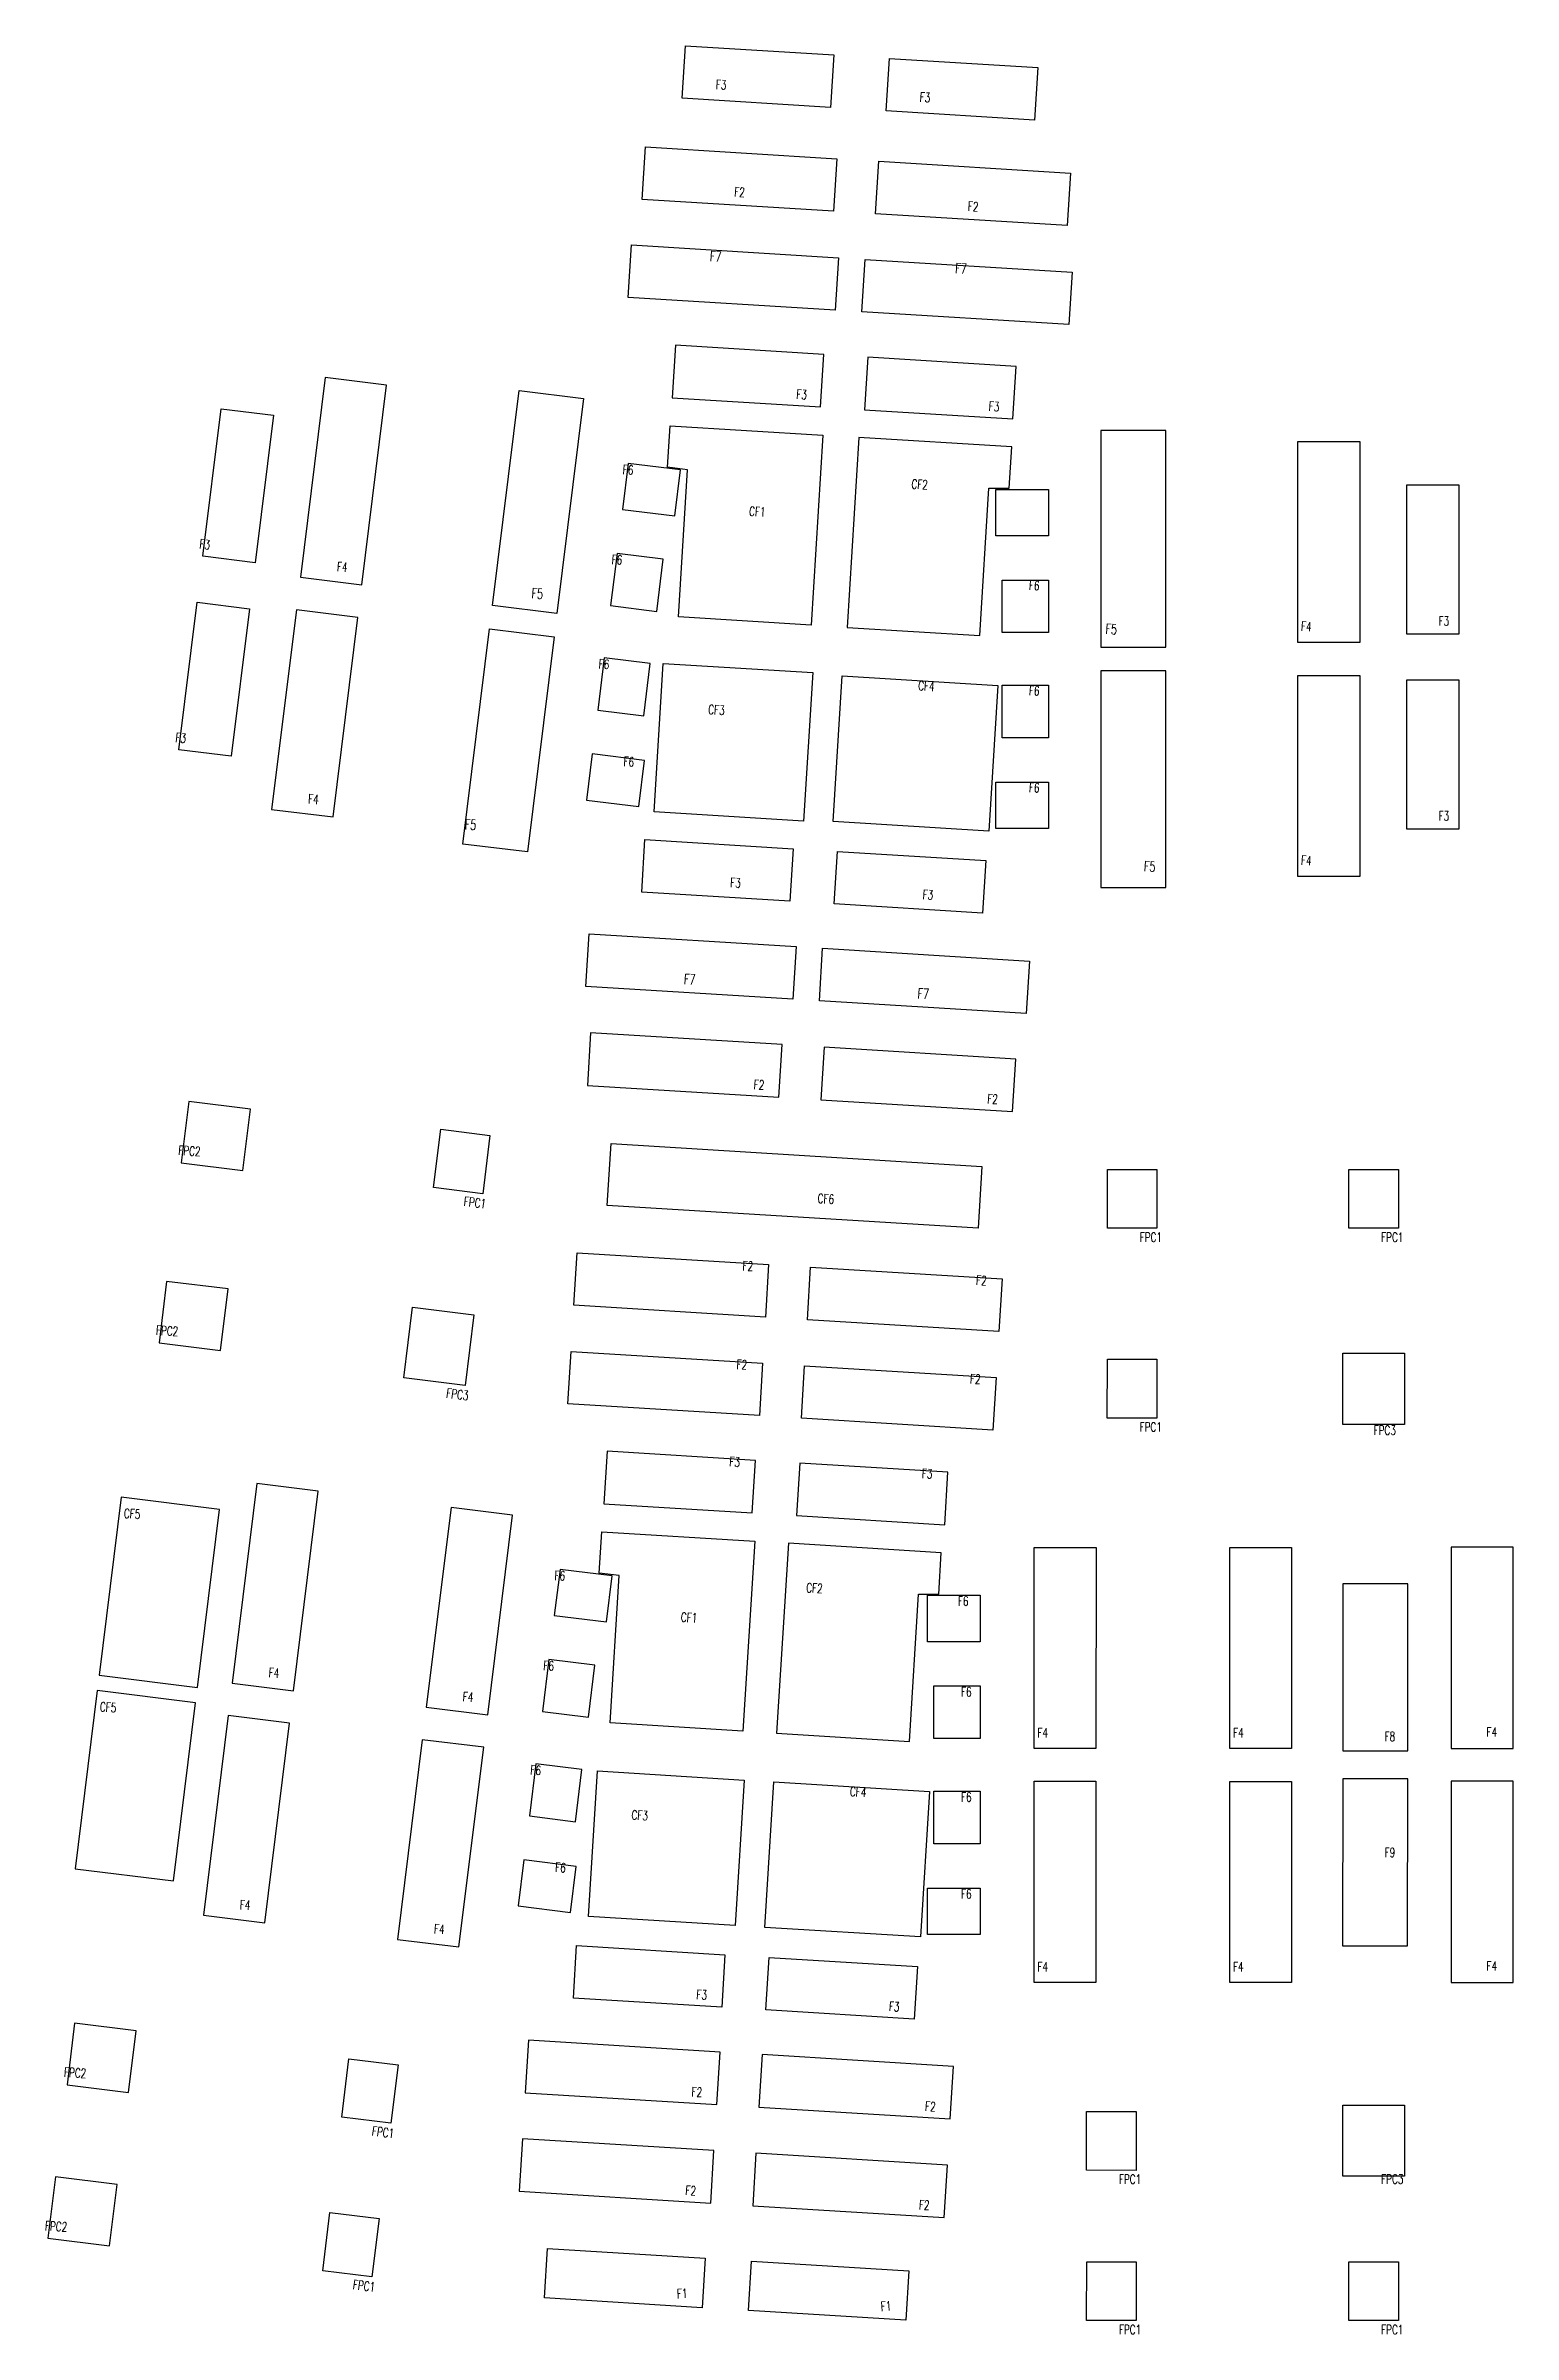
# Model space of a CAD drawing. Extents: x 473024 to 774629, y -1213442 to -1126596.
# Drawn here: x 689040 to 736450, y -1204701 to -1130762 of the extents above; entities that cross this region are included whole.
import ezdxf
from ezdxf.enums import TextEntityAlignment as Align

# ---------------------------------------------------------------- set-up
doc = ezdxf.new("R2010")
doc.units = 0
doc.header["$LTSCALE"] = 100
doc.header["$MEASUREMENT"] = 0
doc.layers.add('Footing', color=2, linetype='CONTINUOUS')
doc.layers.add('Footing Nos', color=4, linetype='CONTINUOUS')
doc.styles.add('ROMANS', font='romans.shx', dxfattribs={"width": 0.8})

msp = doc.modelspace()

# ---------------------------------------------------------------- texts
at = {"layer": 'Footing Nos', "color": 6, "style": 'ROMANS', "width": 0.7}
for s, height, rotation, p in [('F3', 300, 356.466373, (711039.9, -1131881.7, 0)), ('F3', 300, 356.466373, (717627.4, -1132288.5, 0)), ('F2', 300, 356.466373, (711635.7, -1135351.7, 0)), ('F2', 300, 356.466373, (719181.4, -1135817.7, 0)), ('F7', 325, 356.466995, (710881.4, -1137418, 0)), ('F7', 325, 356.466373, (718804, -1137807, 0)), ('F3', 300, 356.466373, (713640.5, -1141891.9, 0)), ('F3', 300, 356.466373, (719858.7, -1142275.9, 0)), ('F6', 300, 356.470433, (708034.2, -1144322, 0)), ('CF2', 300, 356.467163, (717547.9, -1144801.3, 0)), ('CF1', 300, 356.467346, (712303.5, -1145679.4, 0)), ('F3', 300, 352.940877, (694368.4, -1146746.4, 0)), ('F4', 300, 356.47044, (698798.2, -1147462.1, 0)), ('F6', 300, 356.470433, (707673.9, -1147229.7, 0)), ('F6', 300, 356.470438, (721155.9, -1148061.9, 0)), ('F5', 325, 356.470438, (705117.4, -1148309.9, 0)), ('F5', 325, 356.470457, (723661.1, -1149459.4, 0)), ('F4', 300, 356.470455, (729945.2, -1149384.5, 0)), ('F6', 300, 356.470433, (707255.7, -1150603.9, 0)), ('CF4', 300, 356.46716, (717765.5, -1151314.1, 0)), ('F6', 300, 356.470438, (721156, -1151461.9, 0)), ('CF3', 300, 356.466438, (710984.5, -1152086.3, 0)), ('F3', 300, 352.940877, (693593.9, -1152998.7, 0)), ('F6', 300, 356.470433, (708056.3, -1153752.1, 0)), ('F6', 300, 356.470438, (721155.9, -1154591.9, 0)), ('F4', 300, 356.47044, (697868.8, -1154964.7, 0)), ('F5', 325, 356.472566, (702957, -1155775.2, 0)), ('F5', 325, 356.468329, (724902.5, -1157126.5, 0)), ('F4', 300, 356.470455, (729945.5, -1156944.5, 0)), ('F3', 300, 356.467986, (711504.2, -1157669, 0)), ('F3', 300, 356.467986, (717722.4, -1158052.8, 0)), ('F7', 325, 356.468011, (710041.2, -1160773.2, 0)), ('F7', 325, 356.467986, (717586.9, -1161238.9, 0)), ('F2', 300, 356.467986, (712264.5, -1164189.5, 0)), ('F2', 300, 356.467986, (719810.2, -1164655.2, 0)), ('FPC2', 300, 356.46392, (694049.5, -1166341.8, 0)), ('FPC1', 300, 352.931906, (703283.2, -1168034.5, 0)), ('CF6', 300, 356.478815, (714519.3, -1167884.4, 0)), ('F2', 300, 356.477143, (711903.1, -1170050.9, 0)), ('F2', 300, 356.477143, (719448.9, -1170515.4, 0)), ('FPC2', 300, 356.46392, (693328.9, -1172153.8, 0)), ('F2', 300, 356.477143, (711707.1, -1173234.8, 0)), ('FPC3', 300, 352.931906, (702716.6, -1174229.5, 0)), ('F2', 300, 356.477143, (719252.8, -1173699.4, 0)), ('F3', 300, 356.477143, (711478.6, -1176376.7, 0)), ('F3', 300, 356.477143, (717696.9, -1176759.5, 0)), ('CF5', 300, 356.46392, (692105.6, -1178057.9, 0)), ('F6', 300, 356.463921, (705829.2, -1180053.8, 0)), ('CF2', 300, 356.464486, (714148.4, -1180460.2, 0)), ('CF1', 300, 356.463082, (710098.4, -1181411.5, 0)), ('F6', 300, 356.463921, (705468.7, -1182961.5, 0)), ('F4', 300, 356.463889, (696593.2, -1183193.5, 0)), ('CF5', 300, 356.46392, (691330.4, -1184310, 0)), ('F4', 300, 356.461439, (702865, -1183971.1, 0)), ('F6', 300, 356.46392, (705050.3, -1186335.7, 0)), ('CF4', 300, 356.465524, (715560, -1187046.6, 0)), ('CF3', 300, 356.461528, (708504.7, -1187801.3, 0)), ('F6', 300, 356.463921, (705850.7, -1189483.9, 0)), ('F9', 300, 359.997547, (732635.2, -1188983.5, 0)), ('F4', 300, 356.463889, (695663, -1190696, 0)), ('F4', 300, 356.461439, (701934.9, -1191473.7, 0)), ('F3', 300, 356.46392, (710414.2, -1193591.5, 0)), ('F3', 300, 356.46392, (716632.4, -1193975.8, 0)), ('FPC2', 300, 356.46392, (690356.6, -1196125.6, 0)), ('F2', 300, 356.46392, (710254.9, -1196737.7, 0)), ('F2', 300, 356.46392, (717800.5, -1197204, 0)), ('FPC1', 300, 352.931906, (700314.7, -1198070.5, 0)), ('F2', 300, 356.46392, (710058.1, -1199921.6, 0)), ('F2', 300, 356.46392, (717603.7, -1200387.9, 0)), ('FPC2', 300, 356.46392, (689741.3, -1201087.6, 0)), ('FPC1', 300, 352.931906, (699699.5, -1203032.6, 0)), ('F1', 300, 3.532014, (709762.5, -1203226, 0)), ('F1', 300, 3.532014, (716349.9, -1203633.1, 0))]:
    msp.add_text(s, height=height, rotation=rotation, dxfattribs=at).set_placement(p, align=Align.TOP_RIGHT)
for s, p in [('F3', (734380, -1149197, 0)), ('F3', (734380, -1155497, 0)), ('FPC1', (725102.8, -1169107.7, 0)), ('FPC1', (732903.9, -1169107.1, 0)), ('FPC1', (725099.1, -1175239.2, 0)), ('FPC3', (732659.2, -1175343.4, 0)), ('F6', (718850.9, -1180864.6, 0)), ('F6', (718950.7, -1183794.6, 0)), ('F4', (721420.1, -1185117.7, 0)), ('F4', (727740.1, -1185118.2, 0)), ('F8', (732635.4, -1185237.7, 0)), ('F4', (735929.6, -1185094.2, 0)), ('F6', (718950.5, -1187194.6, 0)), ('F6', (718950.3, -1190324.6, 0)), ('F4', (721419.6, -1192677.7, 0)), ('F4', (727739.6, -1192678.2, 0)), ('F4', (735929.3, -1192654.2, 0)), ('FPC1', (724431.1, -1199545.4, 0)), ('FPC3', (732903.7, -1199538.4, 0)), ('FPC1', (724431.7, -1204401.2, 0)), ('FPC1', (732903.7, -1204400.6, 0))]:
    msp.add_text(s, height=300, dxfattribs=at).set_placement(p, align=Align.TOP_RIGHT)

# ---------------------------------------------------------------- linework, layer by layer
at = {"layer": 'Footing', "elevation": 0}
for points in [[(709605.2, -1132458.8), (709710, -1130762), (714500.9, -1131057.9), (714396.1, -1132754.6)], [(716192.7, -1132865.6), (716297.4, -1131168.8), (721088.3, -1131464.7), (720983.5, -1133161.4)], [(708306.4, -1135725), (708411.2, -1134028.2), (714599.4, -1134410.3), (714494.6, -1136107.1)], [(715852, -1136190.9), (715956.8, -1134494.1), (722145, -1134876.3), (722040.3, -1136573)], [(707860.3, -1138893.4), (707965.1, -1137196.7), (714652.3, -1137609.5), (714547.6, -1139306.3)], [(715405.8, -1139359.3), (715510.6, -1137662.5), (722197.9, -1138075.4), (722093.1, -1139772.2)], [(709382.8, -1140440.3), (709278.1, -1142137), (714068.9, -1142432.9), (714173.7, -1140736.1)], [(715601, -1140824.2), (715496.2, -1142521), (720287.1, -1142816.9), (720391.9, -1141120.1)], [(700050.1, -1141726.5), (698065.2, -1141480.6), (697266.2, -1147931.3), (699251, -1148177.2)], [(705554.2, -1149109.2), (703470.2, -1148851), (704330.7, -1141904.1), (706414.8, -1142162.3)], [(695802.7, -1147462.8), (694115.6, -1147253.9), (694705.4, -1142490.2), (696392.6, -1142699.2)], [(723125.2, -1150194.2), (725225.2, -1150194.1), (725224.9, -1143194.1), (723124.9, -1143194.2)], [(729495.2, -1143543.9), (731495.2, -1143543.8), (731495.4, -1150043.8), (729495.4, -1150043.9)], [(707858.7, -1144256.2), (707674.3, -1145744.8), (709361.4, -1145953.8), (709545.8, -1144465.2)], [(721435.6, -1145094.2), (721435.7, -1146594.2), (719735.7, -1146594.2), (719735.6, -1145094.2)], [(733005.4, -1149759.2), (734705.4, -1149759.2), (734705.4, -1144959.2), (733005.4, -1144959.2)], [(707289.4, -1148851.1), (708778, -1149035.5), (708987, -1147348.4), (707498.4, -1147164)], [(721435.7, -1149724.2), (719935.7, -1149724.2), (719935.6, -1148024.2), (721435.6, -1148024.2)], [(695028.2, -1153715), (693341.1, -1153506.1), (693930.9, -1148742.5), (695618.1, -1148951.4)], [(699120.7, -1149229.1), (697135.8, -1148983.3), (696336.8, -1155434), (698321.6, -1155679.8)], [(704600.5, -1156810.7), (702516.4, -1156552.6), (703376.7, -1149605.7), (705460.8, -1149863.7)], [(706871.2, -1152225.3), (708359.9, -1152409.7), (708568.9, -1150722.6), (707080.2, -1150538.1)], [(708989.2, -1150715.6), (713819.6, -1151013.8), (713523.1, -1155814.7), (708692.7, -1155516.4)], [(714768.5, -1151122.4), (719798.6, -1151433), (719508.3, -1156134), (714478.3, -1155823.5)], [(723125.3, -1157954.5), (725225.3, -1157954.5), (725225.2, -1150954.5), (723125.2, -1150954.5)], [(729495.5, -1151103.9), (731495.5, -1151103.8), (731495.8, -1157603.8), (729495.8, -1157603.9)], [(721435.7, -1153124.2), (719935.7, -1153124.2), (719935.6, -1151424.2), (721435.6, -1151424.2)], [(733005.7, -1156059.2), (734705.7, -1156059.2), (734705.7, -1151259.2), (733005.7, -1151259.2)], [(706695.3, -1153644.4), (706510.9, -1155133), (708198, -1155342), (708382.4, -1153853.4)], [(721435.6, -1154554.2), (721435.7, -1156054.2), (719735.7, -1156054.2), (719735.6, -1154554.2)], [(708292.7, -1158106.8), (708397.4, -1156410), (713188.3, -1156705.7), (713083.5, -1158402.5)], [(714510.8, -1158490.6), (714615.6, -1156793.8), (719406.4, -1157089.5), (719301.7, -1158786.3)], [(706486.7, -1161151.3), (706591.4, -1159454.5), (713278.7, -1159867.3), (713173.9, -1161564.1)], [(714032.4, -1161617), (714137, -1159920.3), (720824.3, -1160333), (720719.7, -1162029.8)], [(706644.4, -1162653.9), (706539.7, -1164350.6), (712727.9, -1164732.6), (712832.6, -1163035.8)], [(714190, -1163119.6), (714085.3, -1164816.4), (720273.5, -1165198.3), (720378.3, -1163501.6)], [(693418.9, -1166856.4), (695403.7, -1167102.5), (695649.8, -1165117.7), (693665, -1164871.6)], [(703158, -1167851.2), (701570.2, -1167654.3), (701804, -1165768.7), (703391.8, -1165965.6)], [(724939.3, -1168968.6), (723339.3, -1168967.6), (723340.4, -1167067.6), (724940.4, -1167068.6)], [(732740.2, -1168968.2), (731140.2, -1168968.2), (731140.2, -1167068.2), (732740.2, -1167068.2)], [(706101.7, -1171457.4), (706206.1, -1169760.6), (712394.4, -1170141.6), (712290, -1171838.4)], [(713647.4, -1171922), (713751.8, -1170225.2), (719940.1, -1170606.1), (719835.7, -1172302.9)], [(692698.3, -1172668.4), (694683.1, -1172914.5), (694929.2, -1170929.7), (692944.4, -1170683.6)], [(702591.4, -1174046.2), (700606.6, -1173800.1), (700889.6, -1171517.6), (702874.4, -1171763.7)], [(705905.7, -1174641.4), (706010.1, -1172944.6), (712198.4, -1173325.6), (712093.9, -1175022.4)], [(713451.4, -1175105.9), (713555.8, -1173409.1), (719744.1, -1173790.1), (719639.7, -1175486.9)], [(724935.6, -1175100.1), (723335.6, -1175099.1), (723336.8, -1173199.1), (724936.8, -1173200.1)], [(732940, -1175304.5), (730940, -1175304.5), (730940, -1173004.5), (732940, -1173004.5)], [(707179, -1176172.5), (707074.5, -1177869.3), (711865.5, -1178164.3), (711969.9, -1176467.5)], [(713397.2, -1176555.3), (713292.7, -1178252.1), (718083.7, -1178547.1), (718188.1, -1176850.3)], [(690761.8, -1183411.5), (693937.5, -1183805.3), (694651.2, -1178049.4), (691475.5, -1177655.6)], [(697845.7, -1177458), (695860.9, -1177211.9), (695061.1, -1183662.5), (697045.9, -1183908.6)], [(704117.8, -1178235.7), (702133, -1177989.5), (701332.9, -1184440.1), (703317.7, -1184686.2)], [(720970.7, -1179277.1), (722970.7, -1179277.2), (722970.3, -1185777.2), (720970.3, -1185777.1)], [(727290.7, -1179277.5), (729290.7, -1179277.7), (729290.3, -1185777.7), (727290.3, -1185777.5)], [(705653.8, -1179988), (705469.2, -1181476.6), (707156.3, -1181685.7), (707340.8, -1180197.1)], [(719230.6, -1180826.9), (719230.5, -1182326.9), (717530.5, -1182326.8), (717530.6, -1180826.8)], [(705084, -1184582.8), (706572.7, -1184767.3), (706781.8, -1183080.3), (705293.2, -1182895.7)], [(719230.3, -1185456.9), (717730.3, -1185456.9), (717730.4, -1183756.9), (719230.4, -1183756.9)], [(689986.6, -1189663.7), (693162.3, -1190057.4), (693876, -1184301.5), (690700.3, -1183907.7)], [(696915.5, -1184960.5), (694930.7, -1184714.4), (694130.9, -1191165), (696115.7, -1191411.1)], [(703187.7, -1185738.3), (701202.9, -1185492.1), (700402.8, -1191942.6), (702387.6, -1192188.8)], [(704665.7, -1187956.9), (706154.3, -1188141.5), (706363.5, -1186454.4), (704874.9, -1186269.9)], [(706870.5, -1186502.8), (711601.1, -1186795.4), (711310.4, -1191496.4), (706579.8, -1191203.9)], [(712563, -1186854.9), (717593.1, -1187165.6), (717302.7, -1191866.6), (712272.7, -1191555.9)], [(719230, -1188857), (717730, -1188856.8), (717730.2, -1187156.8), (719230.2, -1187157)], [(720970.2, -1186837.1), (722970.2, -1186837.2), (722969.7, -1193337.2), (720969.7, -1193337.1)], [(727290.2, -1186837.5), (729290.2, -1186837.7), (729289.7, -1193337.7), (727289.7, -1193337.5)], [(730939.7, -1192155.5), (733039.7, -1192155.6), (733039.9, -1186755.6), (730939.9, -1186755.5)], [(704489.7, -1189376.1), (704305.2, -1190864.7), (705992.2, -1191073.9), (706176.8, -1189585.3)], [(719230, -1190286.9), (719229.9, -1191786.9), (717529.9, -1191786.8), (717530, -1190286.8)], [(706086.7, -1193838.6), (706191.6, -1192141.8), (710982.4, -1192437.9), (710877.6, -1194134.7)], [(712304.8, -1194222.8), (712409.7, -1192526.1), (717200.6, -1192822.1), (717095.7, -1194518.9)], [(689726, -1196640.2), (691710.8, -1196886.3), (691956.9, -1194901.5), (689972.1, -1194655.4)], [(704634.9, -1195201.7), (704530, -1196898.4), (710718.2, -1197280.8), (710823.1, -1195584)], [(700189.6, -1197887.2), (698601.7, -1197690.3), (698835.5, -1195804.8), (700423.3, -1196001.7)], [(712180.5, -1195667.9), (712075.6, -1197364.7), (718263.8, -1197747.1), (718368.7, -1196050.3)], [(724267.6, -1199406.3), (722667.6, -1199405.3), (722668.7, -1197505.3), (724268.7, -1197506.3)], [(732940, -1199599.5), (730940, -1199599.5), (730940, -1197299.5), (732940, -1197299.5)], [(704438.1, -1198385.6), (704333.3, -1200082.3), (710521.5, -1200464.7), (710626.3, -1198768)], [(711983.7, -1198851.9), (711878.9, -1200548.6), (718067.1, -1200931), (718171.9, -1199234.3)], [(689110.7, -1201602.2), (691095.5, -1201848.3), (691341.6, -1199863.5), (689356.8, -1199617.4)], [(699574.3, -1202849.3), (697986.5, -1202652.5), (698220.2, -1200766.9), (699808.1, -1200963.8)], [(705152.2, -1203529.4), (705250.9, -1201932.5), (710341.2, -1202247), (710242.5, -1203844)], [(711739.7, -1203936.5), (711838.3, -1202339.5), (716928.6, -1202654.1), (716829.9, -1204251)], [(724268.2, -1204262.1), (722668.2, -1204261.2), (722669.4, -1202361.2), (724269.4, -1202362.1)], [(732740, -1204261.7), (731140, -1204261.7), (731140, -1202361.7), (732740, -1202361.7)]]:
    msp.add_lwpolyline(points, close=True, dxfattribs=at)
for points in [[(709207.7, -1143039.5), (714148.3, -1143344.5), (713769.4, -1149482.8), (709478.7, -1149217.9), (709772.5, -1144458.1), (709125.1, -1144377.8), (709207.7, -1143039.5)], [(715306.1, -1143415.9), (714927.1, -1149554.2), (719217.8, -1149819.1), (719511.6, -1145059.3), (720164.1, -1145059.3), (720246.7, -1143720.9), (715306.1, -1143415.9)], [(707182.2, -1168227.7), (707305, -1166231.5), (719282.4, -1166968.5), (719159.5, -1168964.8), (707182.2, -1168227.7)], [(707002.8, -1178771.3), (711943.4, -1179076.7), (711564, -1185215), (707273.4, -1184949.8), (707567.6, -1180190), (706920.1, -1180109.7), (707002.8, -1178771.3)], [(713032.8, -1179144.2), (712653.6, -1185282.5), (716944.2, -1185547.6), (717238.3, -1180787.8), (717890.7, -1180787.8), (717973.4, -1179449.5), (713032.8, -1179144.2)]]:
    msp.add_lwpolyline(points, dxfattribs=at)
at = {"layer": 'Footing'}
for points in [[(736450.3, -1179275.7), (734450.3, -1179275.6), (734450, -1185775.6), (736450, -1185775.7)], [(730940, -1185855.5), (733040, -1185855.6), (733040.2, -1180455.6), (730940.2, -1180455.5)], [(736449.9, -1186835.7), (734449.9, -1186835.6), (734449.7, -1193335.6), (736449.7, -1193335.7)]]:
    msp.add_lwpolyline(points, close=True, dxfattribs=at)

msp.set_redraw_order([(e.dxf.handle, doc.entitydb.next_handle()) for e in msp.query("TEXT MTEXT ATTDEF DIMENSION ARC_DIMENSION")])  # texts and dimensions are drawn at this point

doc.saveas('drawing.dxf')
